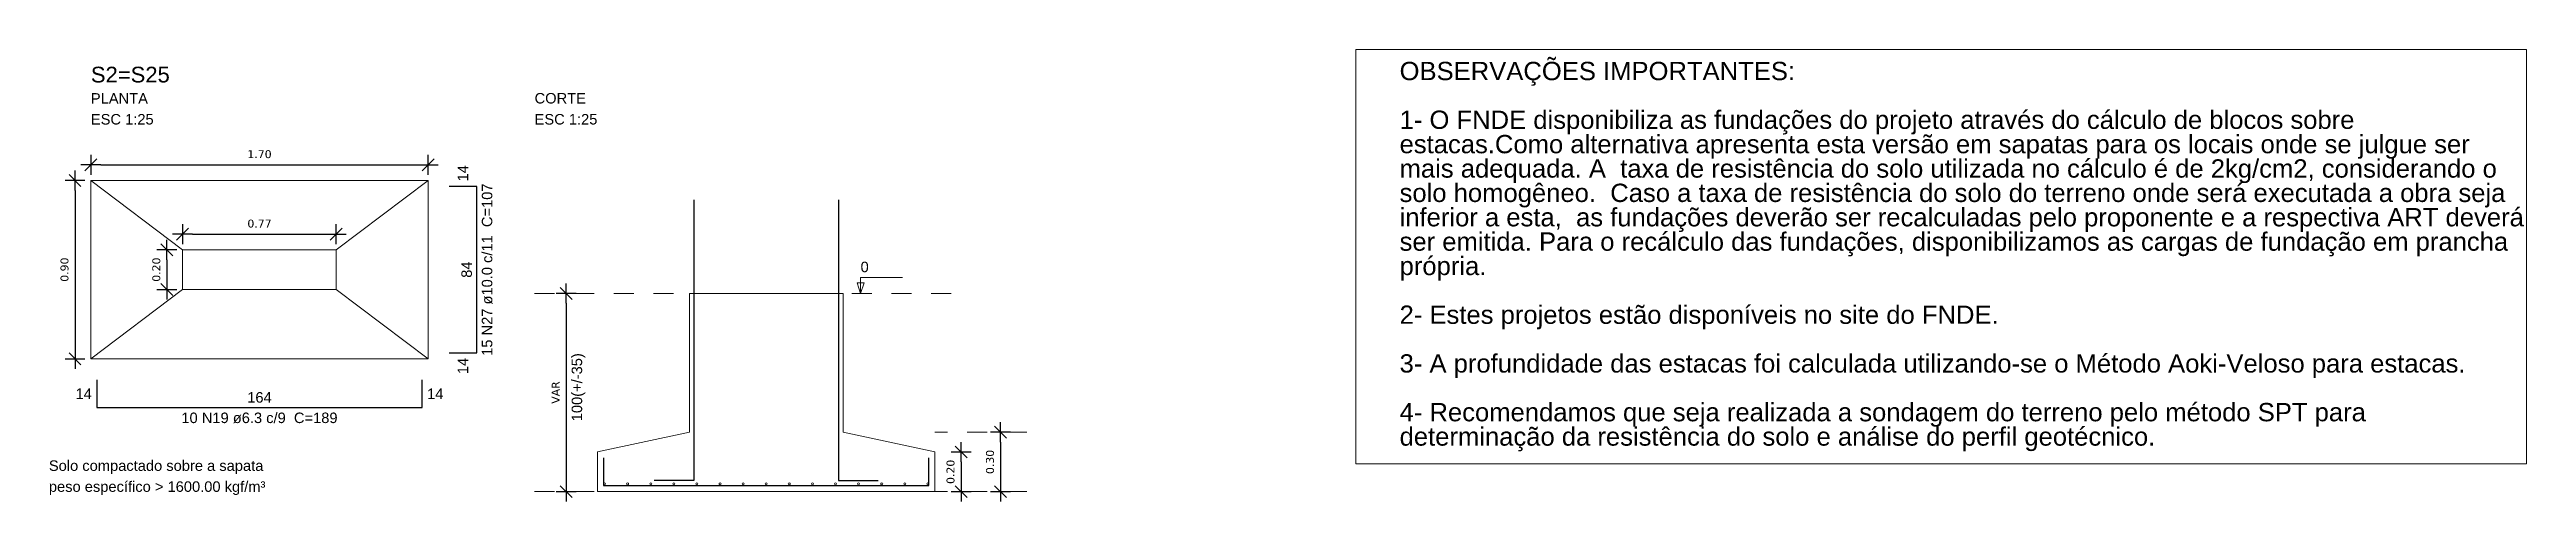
# Model space of a CAD drawing. Extents: x 25 to 1028, y -81 to 176.
# Drawn here: x 872.28 to 884.77, y -46.85 to -44.57 of the extents above; entities that cross this region are included whole.
import ezdxf

# ---------------------------------------------------------------- set-up
doc = ezdxf.new("R2010")
doc.units = 0
doc.header["$LTSCALE"] = 0.3
doc.header["$PDSIZE"] = 0.1
doc.linetypes.add('DOT2', pattern=[3.175, 0, -3.175])
doc.layers.get('0').update_dxf_attribs({"linetype": 'CONTINUOUS'})
doc.layers.get('Defpoints').update_dxf_attribs({"linetype": 'CONTINUOUS'})
doc.layers.add('ARQ-CTA-1_025', color=1, linetype='CONTINUOUS')
for name, color, linetype, lineweight in [('DT-Armadura', 2, 'CONTINUOUS', 30), ('DT-Barras no corte', 5, 'CONTINUOUS', 5), ('DT-Forma', 5, 'CONTINUOUS', 5), ('DT-Pontilhado', 9, 'DOT2', 5), ('DT-Textos', 7, 'CONTINUOUS', 5), ('DT-Título', 3, 'CONTINUOUS', 20), ('LC-Textos', 3, 'CONTINUOUS', 20)]:
    doc.layers.add(name, color=color, linetype=linetype, lineweight=lineweight)
doc.styles.add('Arial', font='arial.ttf')
doc.styles.add('FNDE Texto Cota 0025', font='verdana.ttf', dxfattribs={"height": 0.04})
doc.dimstyles.new('FNDE 1-0025', dxfattribs={"dimscale": 5, "dimtxt": 0.04, "dimasz": 0.01, "dimexe": 0.15, "dimexo": 0.15, "dimgap": 0.005, "dimtad": 1, "dimzin": 1, "dimdsep": 46, "dimtxsty": 'FNDE Texto Cota 0025', "dimblk": 'tic', "dimcen": 0.015, "dimdle": 0.15, "dimse1": 1, "dimse2": 1, "dimclrd": 251, "dimclre": 251, "dimclrt": 256, "dimaunit": 1, "dimadec": 3, "dimazin": 0, "dimtfac": 1, "dimtix": 1, "dimtmove": 2, "dimatfit": 3, "dimfxl": 0.15, "dimtvp": 1, "dimtolj": 1, "dimtzin": 0, "dimarcsym": 0})

msp = doc.modelspace()

# ---------------------------------------------------------------- texts
at = {"layer": 'ARQ-CTA-1_025', "insert": (874.97956566, -46.27417453), "char_height": 0.05295, "width": 0.6354, "attachment_point": 8, "rotation": 90.000210459, "line_spacing_factor": 0.798, "style": 'Arial'}
msp.add_mtext('100(+/-35)', dxfattribs=at)
at = {"layer": 'DT-Armadura', "color": 7, "char_height": 0.05295, "rotation": 90.000210459, "line_spacing_factor": 0.9, "style": 'Arial'}
for s, insert, width, attachment_point in [('14', (874.38912666, -45.23607452), 0.22708, 7), ('15 N27 ø10.0 c/11  C=107', (874.51209216, -45.68117452), 1.52496, 8), ('84', (874.40832805, -45.68107452), 0.22708, 8), ('14', (874.33617652, -46.12607444), 0.22708, 3)]:
    msp.add_mtext(s, dxfattribs=dict(at, insert=insert, width=width, attachment_point=attachment_point))
at = {"layer": 'DT-Armadura', "color": 7, "char_height": 0.05295, "line_spacing_factor": 0.9, "style": 'Arial'}
for s, insert, width, attachment_point in [('14', (872.49175108, -46.33344953), 0.22708, 9), ('164', (873.33675142, -46.35265103), 0.29062, 8), ('14', (874.18175692, -46.28049953), 0.22708, 1), ('10 N19 ø6.3 c/9  C=189', (873.33681566, -46.45645103), 1.39788, 8)]:
    msp.add_mtext(s, dxfattribs=dict(at, insert=insert, width=width, attachment_point=attachment_point))
at = {"layer": 'DT-Textos', "char_height": 0.05295, "attachment_point": 7, "line_spacing_factor": 0.798, "style": 'Arial'}
for s, insert, width in [('PLANTA', (872.48681566, -44.84376129), 0.38124), ('CORTE', (874.72381566, -44.84376129), 0.3177), ('ESC 1:25', (872.48681566, -44.94976129), 0.50832), ('ESC 1:25', (874.72381566, -44.94976129), 0.50832), ('0', (876.36731566, -45.69470103), 0.06354), ('Solo compactado sobre a sapata', (872.27506566, -46.71217453), 1.9062), ('peso específico > 1600.00 kgf/m³', (872.27506566, -46.81792453), 2.03328)]:
    msp.add_mtext(s, dxfattribs=dict(at, insert=insert, width=width))
at = {"layer": 'DT-Título', "insert": (872.48681566, -44.73802454), "char_height": 0.079425, "width": 0.28593, "attachment_point": 7, "line_spacing_factor": 0.798, "style": 'Arial'}
msp.add_mtext('S2=S25', dxfattribs=at)
at = {"layer": 'LC-Textos', "insert": (879.084698, -46.59744344), "char_height": 0.0924, "width": 5.6518087013, "attachment_point": 7, "line_spacing_factor": 0.798, "style": 'Arial'}
msp.add_mtext('OBSERVAÇÕES IMPORTANTES:\\P\\P1- O FNDE disponibiliza as fundações do projeto através do cálculo de blocos sobre estacas.Como alternativa apresenta esta versão em sapatas para os locais onde se julgue ser mais adequada. A  taxa de resistência do solo utilizada no cálculo é de 2kg/cm2, considerando o solo homogêneo.  Caso a taxa de resistência do solo do terreno onde será executada a obra seja inferior a esta,  as fundações deverão ser recalculadas pelo proponente e a respectiva ART deverá ser emitida. Para o recálculo das fundações, disponibilizamos as cargas de fundação em prancha própria.\\P\\P2- Estes projetos estão disponíveis no site do FNDE.\\P\\P3- A profundidade das estacas foi calculada utilizando-se o Método Aoki-Veloso para estacas.\\P\\P4- Recomendamos que seja realizada a sondagem do terreno pelo método SPT para determinação da resistência do solo e análise do perfil geotécnico.', dxfattribs=at)

# ---------------------------------------------------------------- blocks, each defined once
blk = doc.blocks.new('tic')
at = {"color": 251}
for p, q in [((-1, 0), (1, 0)), ((0, -1), (0, 1))]:
    blk.add_line(p, q, dxfattribs=at)
blk.add_line((-0.6, -0.6), (0.6, 0.6))
blk = doc.blocks.new('*D843')
at = {"layer": 'ARQ-CTA-1_025', "color": 251, "lineweight": -2}
blk.add_line((872.407, -45.281), (872.407, -46.081), dxfattribs=at)
at = {"layer": 'Defpoints', "color": 0}
for p in [(872.487, -45.231), (872.407, -46.131), (872.487, -46.131)]:
    blk.add_point(p, dxfattribs=at)
at = {"layer": 'ARQ-CTA-1_025', "color": 251, "lineweight": -2, "xscale": 0.05, "yscale": 0.05, "zscale": 0.05}
for p, rotation in [((872.407, -45.231), 90), ((872.407, -46.131), 270)]:
    blk.add_blockref('tic', p, dxfattribs=dict(at, rotation=rotation))
at = {"layer": 'ARQ-CTA-1_025', "insert": (872.354, -45.681), "char_height": 0.04, "attachment_point": 5, "rotation": 90, "style": 'FNDE Texto Cota 0025'}
blk.add_mtext('\\A1;0.90', dxfattribs=at)
blk = doc.blocks.new('*D844')
at = {"layer": 'ARQ-CTA-1_025', "color": 251, "lineweight": -2}
blk.add_line((872.537, -45.152), (874.137, -45.152), dxfattribs=at)
at = {"layer": 'Defpoints', "color": 0}
for p in [(874.187, -45.152), (872.487, -45.231), (874.187, -45.231)]:
    blk.add_point(p, dxfattribs=at)
at = {"layer": 'ARQ-CTA-1_025', "color": 251, "lineweight": -2, "xscale": 0.05, "yscale": 0.05, "zscale": 0.05, "rotation": 180}
blk.add_blockref('tic', (872.487, -45.152), dxfattribs=at)
at = {"layer": 'ARQ-CTA-1_025', "color": 251, "lineweight": -2, "xscale": 0.05, "yscale": 0.05, "zscale": 0.05}
blk.add_blockref('tic', (874.187, -45.152), dxfattribs=at)
at = {"layer": 'ARQ-CTA-1_025', "insert": (873.337, -45.099), "char_height": 0.04, "attachment_point": 5, "style": 'FNDE Texto Cota 0025'}
blk.add_mtext('\\A1;1.70', dxfattribs=at)
blk = doc.blocks.new('*D845')
at = {"layer": 'ARQ-CTA-1_025', "color": 251, "lineweight": -2}
blk.add_line((872.87, -45.631), (872.87, -45.731), dxfattribs=at)
at = {"layer": 'Defpoints', "color": 0}
for p in [(872.949, -45.581), (872.87, -45.781), (872.949, -45.781)]:
    blk.add_point(p, dxfattribs=at)
at = {"layer": 'ARQ-CTA-1_025', "color": 251, "lineweight": -2, "xscale": 0.05, "yscale": 0.05, "zscale": 0.05}
for p, rotation in [((872.87, -45.581), 90), ((872.87, -45.781), 270)]:
    blk.add_blockref('tic', p, dxfattribs=dict(at, rotation=rotation))
at = {"layer": 'ARQ-CTA-1_025', "insert": (872.817, -45.681), "char_height": 0.04, "attachment_point": 5, "rotation": 90, "style": 'FNDE Texto Cota 0025'}
blk.add_mtext('\\A1;0.20', dxfattribs=at)
blk = doc.blocks.new('*D846')
at = {"layer": 'ARQ-CTA-1_025', "color": 251, "lineweight": -2}
blk.add_line((872.999, -45.502), (873.674, -45.502), dxfattribs=at)
at = {"layer": 'Defpoints', "color": 0}
for p in [(873.724, -45.502), (872.949, -45.581), (873.724, -45.581)]:
    blk.add_point(p, dxfattribs=at)
at = {"layer": 'ARQ-CTA-1_025', "color": 251, "lineweight": -2, "xscale": 0.05, "yscale": 0.05, "zscale": 0.05, "rotation": 180}
blk.add_blockref('tic', (872.949, -45.502), dxfattribs=at)
at = {"layer": 'ARQ-CTA-1_025', "color": 251, "lineweight": -2, "xscale": 0.05, "yscale": 0.05, "zscale": 0.05}
blk.add_blockref('tic', (873.724, -45.502), dxfattribs=at)
at = {"layer": 'ARQ-CTA-1_025', "insert": (873.337, -45.449), "char_height": 0.04, "attachment_point": 5, "style": 'FNDE Texto Cota 0025'}
blk.add_mtext('\\A1;0.77', dxfattribs=at)
blk = doc.blocks.new('*D847')
at = {"layer": 'ARQ-CTA-1_025', "color": 251, "lineweight": -2}
blk.add_line((874.883, -45.851), (874.883, -46.751), dxfattribs=at)
at = {"layer": 'Defpoints', "color": 0}
for p in [(874.936, -45.801), (874.883, -46.801), (874.936, -46.801)]:
    blk.add_point(p, dxfattribs=at)
at = {"layer": 'ARQ-CTA-1_025', "color": 251, "lineweight": -2, "xscale": 0.05, "yscale": 0.05, "zscale": 0.05}
for p, rotation in [((874.883, -45.801), 90), ((874.883, -46.801), 270)]:
    blk.add_blockref('tic', p, dxfattribs=dict(at, rotation=rotation))
at = {"layer": 'ARQ-CTA-1_025', "insert": (874.83, -46.301), "char_height": 0.04, "attachment_point": 5, "rotation": 90, "style": 'FNDE Texto Cota 0025'}
blk.add_mtext('\\A1;VAR', dxfattribs=at)
blk = doc.blocks.new('*D848')
at = {"layer": 'ARQ-CTA-1_025', "color": 251, "lineweight": -2}
blk.add_line((876.874, -46.651), (876.874, -46.751), dxfattribs=at)
at = {"layer": 'Defpoints', "color": 0}
for p in [(876.742, -46.601), (876.742, -46.801), (876.874, -46.801)]:
    blk.add_point(p, dxfattribs=at)
at = {"layer": 'ARQ-CTA-1_025', "color": 251, "lineweight": -2, "xscale": 0.05, "yscale": 0.05, "zscale": 0.05}
for p, rotation in [((876.874, -46.601), 90), ((876.874, -46.801), 270)]:
    blk.add_blockref('tic', p, dxfattribs=dict(at, rotation=rotation))
at = {"layer": 'ARQ-CTA-1_025', "insert": (876.821, -46.701), "char_height": 0.04, "attachment_point": 5, "rotation": 90, "style": 'FNDE Texto Cota 0025'}
blk.add_mtext('\\A1;0.20', dxfattribs=at)
blk = doc.blocks.new('*D849')
at = {"layer": 'ARQ-CTA-1_025', "color": 251, "lineweight": -2}
blk.add_line((877.073, -46.551), (877.073, -46.751), dxfattribs=at)
at = {"layer": 'Defpoints', "color": 0}
for p in [(877.073, -46.501), (876.742, -46.801), (877.073, -46.801)]:
    blk.add_point(p, dxfattribs=at)
at = {"layer": 'ARQ-CTA-1_025', "color": 251, "lineweight": -2, "xscale": 0.05, "yscale": 0.05, "zscale": 0.05}
for p, rotation in [((877.073, -46.501), 90), ((877.073, -46.801), 270)]:
    blk.add_blockref('tic', p, dxfattribs=dict(at, rotation=rotation))
at = {"layer": 'ARQ-CTA-1_025', "insert": (877.02, -46.651), "char_height": 0.04, "attachment_point": 5, "rotation": 90, "style": 'FNDE Texto Cota 0025'}
blk.add_mtext('\\A1;0.30', dxfattribs=at)

# ---------------------------------------------------------------- dimensions: what is measured, and where the dimension line sits
at = {"layer": 'ARQ-CTA-1_025'}
for base, p1, p2, picture, middle in [((874.18675141, -45.15164953), (872.48675141, -45.23107453), (874.18675141, -45.23107453), '*D844', (873.33675141, -45.09869953)), ((873.72424141, -45.50164953), (872.94926141, -45.58107453), (873.72424141, -45.58107453), '*D846', (873.33675141, -45.44869953))]:
    dim = msp.add_linear_dim(base=base, p1=p1, p2=p2, dimstyle='FNDE 1-0025', dxfattribs=at)
    dim.commit()
    dim.dimension.update_dxf_attribs({"geometry": picture, "text_midpoint": middle, "dimtype": 160})
for base, p1, p2, picture, middle in [((872.40732641, -46.13107453), (872.48675141, -45.23107453), (872.48675141, -46.13107453), '*D843', (872.35437641, -45.68107453)), ((872.86983641, -45.78107453), (872.94926141, -45.58107453), (872.94926141, -45.78107453), '*D845', (872.81688641, -45.68107453)), ((877.07253391, -46.80057453), (877.07253391, -46.50057453), (876.74159641, -46.80057453), '*D849', (877.01958391, -46.65057453)), ((876.87397141, -46.80057453), (876.74159641, -46.60057453), (876.74159641, -46.80057453), '*D848', (876.82102141, -46.70057453))]:
    dim = msp.add_linear_dim(base=base, p1=p1, p2=p2, angle=90, dimstyle='FNDE 1-0025', dxfattribs=at)
    dim.commit()
    dim.dimension.update_dxf_attribs({"geometry": picture, "text_midpoint": middle, "dimtype": 160})
dim = msp.add_linear_dim(base=(874.88272641, -46.80057453), p1=(874.93567641, -45.80057453), p2=(874.93567641, -46.80057453), angle=90, text='VAR', dimstyle='FNDE 1-0025', dxfattribs=at)
dim.commit()
dim.dimension.update_dxf_attribs({"geometry": '*D847', "text_midpoint": (874.82977641, -46.30057453), "dimtype": 160})

# ---------------------------------------------------------------- linework, layer by layer
at = {"layer": 'DT-Armadura'}
for p, q in [((874.43265169, -45.26107453), (874.29265169, -45.26107457)), ((874.43265141, -46.10107453), (874.43265169, -45.26107453)), ((874.29265141, -46.10107453), (874.43265141, -46.10107453)), ((872.51675141, -46.23697453), (872.51675142, -46.37697453)), ((874.15675142, -46.37697453), (874.15675146, -46.23697453)), ((872.51675142, -46.37697453), (874.15675142, -46.37697453))]:
    msp.add_line(p, q, dxfattribs=at)
for points in [[(875.52658641, -45.32971828), (875.52658641, -46.74432453), (875.32658641, -46.74432453)], [(876.25658641, -45.32971828), (876.25658641, -46.74432453), (876.45658641, -46.74432453)], [(875.07157641, -46.63057453), (875.07157641, -46.77057453), (876.71157641, -46.77057453), (876.71157641, -46.63057453)]]:
    msp.add_lwpolyline(points, dxfattribs=at)
at = {"layer": 'DT-Barras no corte'}
for centre in [(875.07657641, -46.76122453), (875.19300516, -46.76122453), (875.30943366, -46.76122453), (875.42586216, -46.76122453), (875.54229091, -46.76122453), (875.65871941, -46.76122453), (875.77514791, -46.76122453), (875.89157641, -46.76122453), (876.00800516, -46.76122453), (876.12443366, -46.76122453), (876.24086216, -46.76122453), (876.35729091, -46.76122453), (876.47371941, -46.76122453), (876.59014791, -46.76122453), (876.70657641, -46.76122453)]:
    msp.add_circle(centre, 0.005, dxfattribs=at)
at = {"layer": 'DT-Forma'}
for p, q in [((872.48675141, -45.23107453), (872.94926141, -45.58107453)), ((874.18675141, -45.23107453), (873.72424141, -45.58107453)), ((872.48675141, -46.13107453), (872.94926141, -45.78107453)), ((874.18675141, -46.13107453), (873.72424141, -45.78107453))]:
    msp.add_line(p, q, dxfattribs=at)
for points in [[(872.48675141, -46.13107453), (872.48675141, -45.23107453), (874.18675141, -45.23107453), (874.18675141, -46.13107453), (872.48675141, -46.13107453)], [(872.94926141, -45.78107453), (873.72424141, -45.78107453), (873.72424141, -45.58107453), (872.94926141, -45.58107453), (872.94926141, -45.78107453)], [(876.27908641, -45.80057453), (875.50408641, -45.80057453), (875.50408641, -46.50057453), (875.50408641, -46.50057453), (875.04157641, -46.60057453), (875.04157641, -46.80057453), (876.74157641, -46.80057453), (876.74157641, -46.60057453), (876.27906641, -46.50057453), (876.27906641, -46.50057453), (876.27908641, -45.80057453)]]:
    msp.add_lwpolyline(points, close=True, dxfattribs=at)
at = {"layer": 'DT-Pontilhado', "ltscale": 0.05}
for p, q in [((874.72387641, -45.80057453), (876.84747641, -45.80057453)), ((877.20490891, -46.50057453), (876.74159641, -46.50057453)), ((874.72387641, -46.80057453), (875.04157641, -46.80057453)), ((877.20490891, -46.80057453), (876.74159641, -46.80057453))]:
    msp.add_line(p, q, dxfattribs=at)
at = {"layer": 'DT-Textos'}
msp.add_lwpolyline([(876.38496641, -45.74762453), (876.36731641, -45.80057453), (876.34966641, -45.74762453), (876.38496641, -45.74762453)], close=True, dxfattribs=at)
msp.add_lwpolyline([(876.36731641, -45.80057453), (876.36731641, -45.72114953), (876.57911641, -45.72114953)], dxfattribs=at)
at = {"layer": 'DT-Título'}
msp.add_lwpolyline([(878.86446229, -44.57063673), (884.76583962, -44.57063673), (884.76583962, -46.66078202), (878.86446229, -46.66078202)], close=True, dxfattribs=at)

msp.set_redraw_order([(e.dxf.handle, doc.entitydb.next_handle()) for e in msp.query("TEXT MTEXT ATTDEF DIMENSION ARC_DIMENSION")])  # texts and dimensions are drawn at this point

doc.saveas('drawing.dxf')
